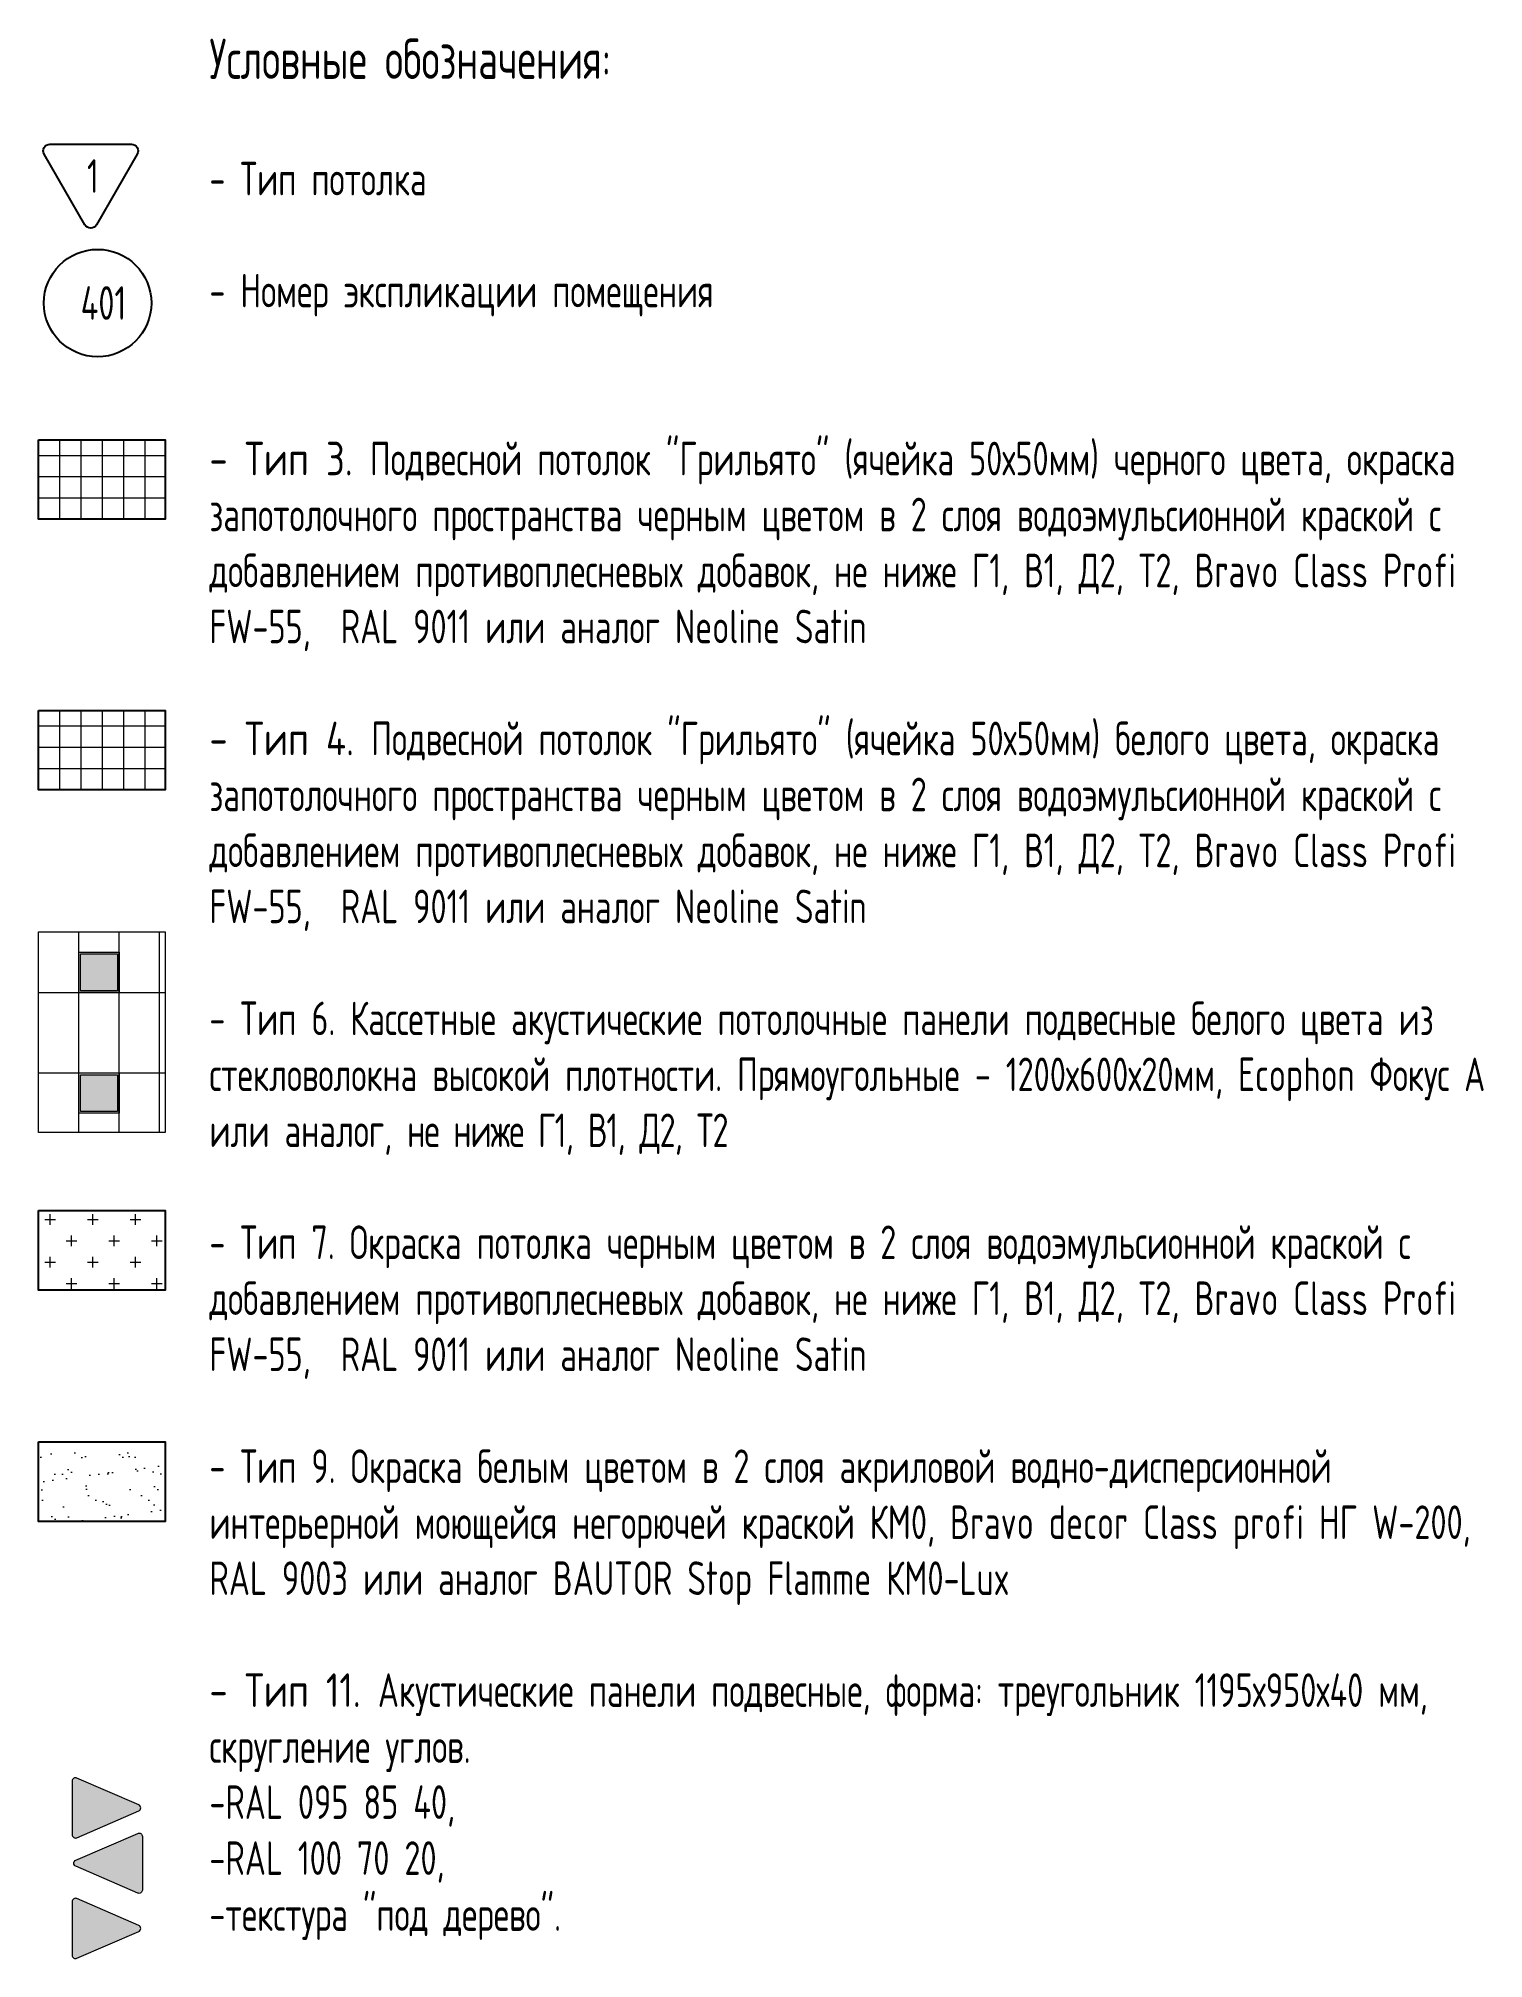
# Model space of a CAD drawing. Header units: millimetres. Extents: x -510890 to 397870, y -45599 to 141350.
# Drawn here: x 202724 to 213478, y 27919 to 42213 of the extents above; entities that cross this region are included whole.
import ezdxf

# ---------------------------------------------------------------- set-up
doc = ezdxf.new("R2010")
doc.units = ezdxf.units.MM
doc.layers.add('АР_Полы_Штриховка', color=252, linetype='Continuous', lineweight=0)
doc.layers.add('АР_Потолки_Штриховка', color=252, linetype='Continuous', lineweight=0)
for name, color, linetype, lineweight, true_color in [('АР_Потолок_RAL 095 85 40', 7, 'Continuous', 5, 0xddc87a), ('АР_Потолок_RAL 100 70 20', 7, 'Continuous', 5, 0xb3ac85), ('АР_Потолок_Грильято_белый_50х50', 7, 'Continuous', 5, 0x8e00bd), ('АР_Потолок_Грильято_черный_50х50', 7, 'Continuous', 5, 0xfa3e00), ('АР_Потолок_Покраска', 7, 'Continuous', 5, 0x007399), ('АР_Потолок_Текстура дерево', 7, 'Continuous', 5, 0xe7bf8e)]:
    doc.layers.add(name, color=color, linetype=linetype, lineweight=lineweight, true_color=true_color)
doc.styles.add('ISOCPEUR', font='isocpeur.ttf', dxfattribs={"height": 800})

msp = doc.modelspace()

# ---------------------------------------------------------------- texts
at = {"char_height": 250, "attachment_point": 1, "style": 'ISOCPEUR'}
for s, insert, width in [('\\A1;{\\H1.2x;\\W0.7;Условные обозначения: \\H1.66667x;\\P\\pxql;\\H0.5x;\\P\\A0;- Тип потолка\\P\\P- Номер экспликации помещения\\P\\P\\pq*;\\P\\W0.8;- Тип 3. \\W0.7;Подвесной потолок "Грильято" (ячейка 50х50мм) черного цвета, окраска запотолочного пространства черным цветом в 2 слоя водоэмульсионной краской с добавлением противоплесневых добавок, не ниже Г1, В1, Д2, Т2, Bravo Class Profi FW-55,  RAL 9011 или аналог Neoline Satin \\P\\W0.8;\\P- Тип 4. \\W0.7;Подвесной потолок "Грильято" (ячейка 50х50мм) белого цвета, окраска запотолочного пространства черным цветом в 2 слоя водоэмульсионной краской с добавлением противоплесневых добавок, не ниже Г1, В1, Д2, Т2, Bravo Class Profi FW-55,  RAL 9011 или аналог Neoline Satin \\P\\P- Тип 6. Кассетные акустические потолочные панели подвесные белого цвета из стекловолокна высокой плотности. Прямоугольные - 1200х600х20мм, Ecophon Фокус А или аналог, \\T0.95;не ниже Г1, В1, Д2, Т2\\P\\T1;\\P\\pql;- Тип 7. Окраска потолка черным цветом в 2 слоя водоэмульсионной краской с добавлением противоплесневых добавок, не ниже Г1, В1, Д2, Т2, Bravo Class Profi FW-55,  RAL 9011 или аналог Neoline Satin \\P\\P- Тип 9. Окраска белым цветом в 2 слоя акриловой водно-дисперсионной интерьерной моющейся негорючей краской КМ0, Bravo decor Class profi НГ W-200, RAL 9003 или аналог BAUTOR Stop Flamme КМ0-Lux \\P\\W0.8;\\P- Тип 11. \\W0.7;Акустические панели подвесные, форма: треугольник 1195х950х40 мм, скругление углов.\\P\\pq*;-RAL 095 85 40, \\P-RAL 100 70 20, \\P-текстура "под д\\C7;ерево".}', (203996.1, 42211.2), 9733.244), ('{\\W0.7;1}', (203085.5, 41313.5), 294.334), ('{\\W0.7;401}', (203038.4, 40368.4), 294.334)]:
    msp.add_mtext(s, dxfattribs=dict(at, insert=insert, width=width))

# ---------------------------------------------------------------- hatches: boundary and pattern name
at = {"layer": 'АР_Потолки_Штриховка', "ltscale": 100, "true_color": 0xf8f6b0}
h = msp.add_hatch(color=51, dxfattribs=at)
h.dxf.hatch_style = 1
h.paths.add_polyline_path([(203036.4, 35123.8), (203311.4, 35123.8), (203311.4, 35398.8), (203036.4, 35398.8)])
h = msp.add_hatch(color=51, dxfattribs=at)
h.dxf.hatch_style = 1
h.paths.add_polyline_path([(203036.4, 34223.8), (203311.4, 34223.8), (203311.4, 34498.8), (203036.4, 34498.8)])
at = {"layer": 'АР_Потолок_RAL 095 85 40', "transparency": 33554687}
h = msp.add_hatch(color=256, dxfattribs=at)
h.dxf.hatch_style = 1
h.paths.add_polyline_path([(202975, 28841, 0.5396909), (203009.9, 28818.1), (203470.3, 29017.5, 0.6566108), (203470.3, 29063.4), (203009.9, 29262.8, 0.5396909), (202975, 29239.9)])
at = {"layer": 'АР_Потолок_RAL 100 70 20', "transparency": 33554687}
h = msp.add_hatch(color=256, dxfattribs=at)
h.dxf.hatch_style = 1
h.paths.add_polyline_path([(203462.6, 28406.2, 0.5396909), (203497.6, 28429.1), (203497.6, 28827.9, 0.5396909), (203462.6, 28850.9), (203002.3, 28651.5, 0.6566108), (203002.3, 28605.6)])
at = {"layer": 'АР_Потолок_Грильято_белый_50х50', "transparency": 33554687}
h = msp.add_hatch(dxfattribs=at)
h.set_pattern_fill('ANSI37', color=256, scale=50, angle=45)
h.set_pattern_definition([(90, (202723.86, 36618.87), (-158.75, 0), []), (180, (202723.86, 36618.87), (0, -158.75), [])])
h.paths.add_polyline_path([(202723.9, 37210.7), (203667.6, 37210.7), (203667.6, 36618.9), (202723.9, 36618.9)])
at = {"layer": 'АР_Потолок_Грильято_черный_50х50', "transparency": 33554687}
h = msp.add_hatch(dxfattribs=at)
h.set_pattern_fill('ANSI37', color=256, scale=50, angle=45)
h.set_pattern_definition([(90, (202723.86, 38632.97), (-158.75, 0), []), (180, (202723.86, 38632.97), (0, -158.75), [])])
h.paths.add_polyline_path([(202723.9, 39224.8), (203667.6, 39224.8), (203667.6, 38633), (202723.9, 38633)])
at = {"layer": 'АР_Потолок_Покраска'}
h = msp.add_hatch(dxfattribs=at)
h.set_pattern_fill('CROSS', color=256, scale=25)
h.set_pattern_definition([(0, (-6303, 40563.35), (158.75, 158.75), [79.375, -238.125]), (90, (-6263.3, 40523.67), (-158.75, 158.75), [79.375, -238.125])])
h.paths.add_polyline_path([(202723.9, 33487.5), (203667.6, 33487.5), (203667.6, 32895.6), (202723.9, 32895.6)])
h = msp.add_hatch(dxfattribs=at)
h.set_pattern_fill('AR-SAND', color=256, scale=5)
h.set_pattern_definition([(37.5, (-6303, 43076.53), (-8.00016, 244.70662), [0, -193.04, 0, -215.9, 0, -206.375]), (7.5, (-6303, 43076.53), (224.76164, 358.41255), [0, -104.14, 0, -173.99, 0, -66.675]), (327.5, (-6459.2, 43076.53), (395.49619, 0.7186), [0, -63.5, 0, -228.6, 0, -298.45]), (317.5, (-6459.2, 43076.53), (381.7782, 111.46466), [0, -31.75, 0, -149.86, 0, -171.45])])
h.paths.add_polyline_path([(202723.9, 31764.8), (203667.6, 31764.8), (203667.6, 31172.9), (202723.9, 31172.9)])
at = {"layer": 'АР_Потолок_Текстура дерево', "transparency": 33554687}
h = msp.add_hatch(color=256, dxfattribs=at)
h.dxf.hatch_style = 1
h.paths.add_polyline_path([(202975, 27943.6, 0.5396909), (203009.9, 27920.6), (203470.3, 28120.1, 0.6566108), (203470.3, 28165.9), (203009.9, 28365.4, 0.5396909), (202975, 28342.4)])

# ---------------------------------------------------------------- linework, layer by layer
msp.add_lwpolyline([(202809.8, 41425.5), (203416.1, 41425.5, -0.5773495), (203459.4, 41350.5), (203156.2, 40825.5, -0.5773541), (203069.6, 40825.5), (202766.5, 41350.5, -0.5773491), (202809.8, 41425.5, -0.0000017)], format="xyb")
for points in [[(202723.9, 39224.8), (203667.6, 39224.8), (203667.6, 38633), (202723.9, 38633)], [(202723.9, 37210.7), (203667.6, 37210.7), (203667.6, 36618.9), (202723.9, 36618.9)], [(202723.9, 33487.5), (203667.6, 33487.5), (203667.6, 32895.6), (202723.9, 32895.6)], [(202723.9, 31764.8), (203667.6, 31764.8), (203667.6, 31172.9), (202723.9, 31172.9)]]:
    msp.add_lwpolyline(points, close=True)
msp.add_circle((203164.7, 40242.8), 400)
at = {"layer": 'АР_Полы_Штриховка'}
msp.add_lwpolyline([(202723.9, 35561.3), (203667.6, 35561.3), (203667.6, 34069.4), (202723.9, 34069.4)], close=True, dxfattribs=at)
at = {"layer": 'АР_Потолки_Штриховка', "color": 18, "ltscale": 100, "true_color": 0x000000}
for points in [[(203023.9, 34069.4), (203023.9, 35561.3)], [(203323.9, 34069.4), (203323.9, 35561.3)], [(203623.9, 34069.4), (203623.9, 35561.3)], [(202723.9, 35111.3), (203667.6, 35111.3)], [(202723.9, 34511.3), (203667.6, 34511.3)]]:
    msp.add_lwpolyline(points, dxfattribs=at)
for points in [[(203323.9, 35111.3), (203023.9, 35111.3), (203023.9, 35411.3), (203323.9, 35411.3)], [(203311.4, 35123.8), (203036.4, 35123.8), (203036.4, 35398.8), (203311.4, 35398.8)], [(203323.9, 34211.3), (203023.9, 34211.3), (203023.9, 34511.3), (203323.9, 34511.3)], [(203311.4, 34223.8), (203036.4, 34223.8), (203036.4, 34498.8), (203311.4, 34498.8)]]:
    msp.add_lwpolyline(points, close=True, dxfattribs=at)
for points in [[(203009.9, 29262.8, 0.5396909), (202975, 29239.9), (202975, 28841, 0.5396909), (203009.9, 28818.1), (203470.3, 29017.5, 0.6566108), (203470.3, 29063.4), (203009.9, 29262.8)], [(203462.6, 28850.9, -0.5396909), (203497.6, 28827.9), (203497.6, 28429.1, -0.5396909), (203462.6, 28406.2), (203002.3, 28605.6, -0.6566108), (203002.3, 28651.5), (203462.6, 28850.9)], [(203009.9, 28365.4, 0.5396909), (202975, 28342.4), (202975, 27943.6, 0.5396909), (203009.9, 27920.6), (203470.3, 28120.1, 0.6566108), (203470.3, 28165.9), (203009.9, 28365.4)]]:
    msp.add_lwpolyline(points, format="xyb", dxfattribs=at)

msp.set_redraw_order([(e.dxf.handle, doc.entitydb.next_handle()) for e in msp.query("TEXT MTEXT ATTDEF DIMENSION ARC_DIMENSION")])  # texts and dimensions are drawn at this point

doc.saveas('drawing.dxf')
